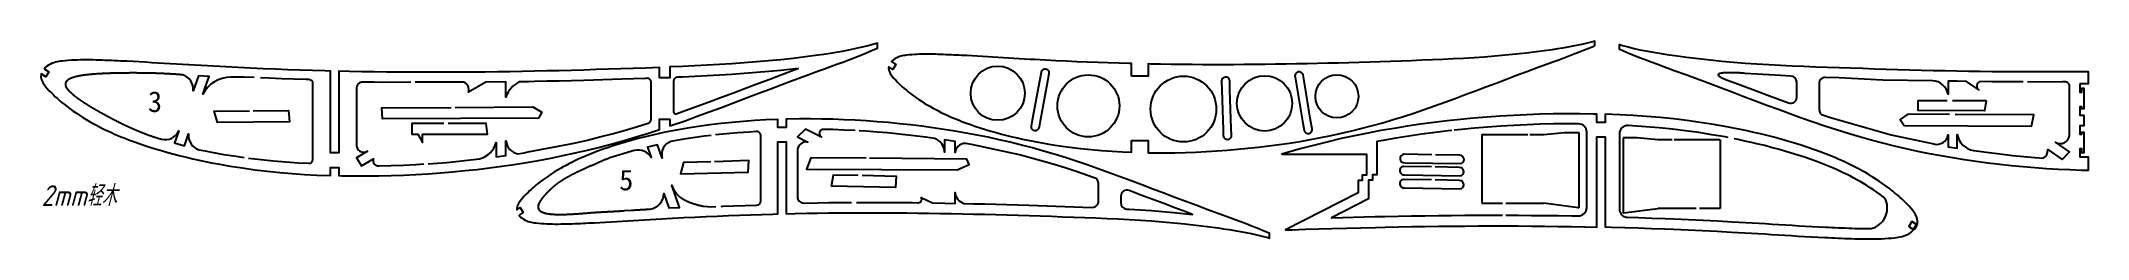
# Model space of a CAD drawing. Header units: millimetres. Extents: x 1828 to 2818, y 1050 to 1146.
import ezdxf

# ---------------------------------------------------------------- set-up
doc = ezdxf.new("R2010")
doc.units = ezdxf.units.MM
doc.layers.add('2mm轻木', color=3, linetype='Continuous')
doc.styles.add('工程文字', font='gbeitc.shx', dxfattribs={"bigfont": 'gbcbig.shx'})
doc.styles.add('样式_4', font='txt', dxfattribs={"height": 10})

msp = doc.modelspace()

# ---------------------------------------------------------------- texts
at = {"layer": '2mm轻木', "char_height": 10, "width": 33.7794, "attachment_point": 1, "style": '样式_4'}
for s, insert in [('\\pxt0,2,6;^I3', (1859.88, 1121.59)), ('\\pxt0,2,6;^I5', (2087.71, 1083.81))]:
    msp.add_mtext(s, dxfattribs=dict(at, insert=insert))
at = {"layer": '2mm轻木', "insert": (1828.39, 1076.27), "char_height": 10, "attachment_point": 1, "style": '工程文字'}
msp.add_mtext_dynamic_manual_height_columns('2mm轻木', width=123.2202, gutter_width=12.5, heights=[23.9], dxfattribs=at)

# ---------------------------------------------------------------- linework, layer by layer
at = {"layer": '2mm轻木'}
for p, q in [((2524.68, 1100.68), (2546.95, 1100.68)), ((2524.68, 1100.68), (2524.68, 1067.6)), ((2547.97, 1100.68), (2554.77, 1100.68)), ((2554.77, 1100.68), (2564.77, 1101.68)), ((2564.77, 1101.68), (2571.62, 1101.68)), ((2571.62, 1101.68), (2571.62, 1065.4)), ((2593.04, 1099.15), (2593.04, 1062.87)), ((2599.88, 1099.15), (2593.04, 1099.15)), ((2609.88, 1098.15), (2599.88, 1099.15)), ((2616.69, 1098.15), (2609.88, 1098.15)), ((2639.98, 1098.15), (2617.7, 1098.15)), ((2639.98, 1098.15), (2639.98, 1065.07)), ((2524.68, 1067.6), (2534.66, 1067.6)), ((2536.28, 1067.6), (2554.77, 1067.6)), ((2571.46, 1065.41), (2554.77, 1067.6)), ((2593.19, 1062.88), (2609.88, 1065.07)), ((2628.37, 1065.07), (2609.88, 1065.07)), ((2639.98, 1065.07), (2630, 1065.07))]:
    msp.add_line(p, q, dxfattribs=at)
at = {"layer": '2mm轻木', "lineweight": 25}
for points in [[(1829.66, 1132.43), (1831.94, 1131), (1830.44, 1128.61), (1828.25, 1129.98), (1828.23, 1129.91), (1828.13, 1128.56), (1828.44, 1127.19), (1829.06, 1125.83), (1829.94, 1124.47), (1830.99, 1123.16), (1832.14, 1121.89), (1833.33, 1120.69), (1834.21, 1119.83), (1835.07, 1119.01), (1835.92, 1118.23), (1836.76, 1117.47), (1837.6, 1116.74), (1838.44, 1116.03), (1839.3, 1115.34), (1840.74, 1114.22), (1842.22, 1113.11), (1843.73, 1112.03), (1845.28, 1110.97), (1846.86, 1109.94), (1848.45, 1108.93), (1850.06, 1107.95), (1851.56, 1107.07), (1853.07, 1106.22), (1854.59, 1105.39), (1856.11, 1104.59), (1857.65, 1103.81), (1859.19, 1103.05), (1860.75, 1102.32), (1862.24, 1101.64), (1863.75, 1100.97), (1865.26, 1100.33), (1866.78, 1099.7), (1868.31, 1099.09), (1869.84, 1098.49), (1871.38, 1097.91), (1874.37, 1096.82), (1877.36, 1095.79), (1880.37, 1094.8), (1883.4, 1093.86), (1886.44, 1092.95), (1889.49, 1092.09), (1892.55, 1091.27), (1895.54, 1090.5), (1898.54, 1089.76), (1901.55, 1089.06), (1904.56, 1088.39), (1907.58, 1087.75), (1910.61, 1087.14), (1913.64, 1086.56), (1919.59, 1085.52), (1925.56, 1084.59), (1931.55, 1083.76), (1937.55, 1083.04), (1943.56, 1082.43), (1949.59, 1081.9), (1955.62, 1081.47), (1961.59, 1081.13), (1968.16, 1080.89), (1968.16, 1084.89), (1972.16, 1084.89), (1972.16, 1080.89), (1973.52, 1080.85), (1979.49, 1080.75), (1985.47, 1080.74), (1991.44, 1080.8), (1997.41, 1080.94), (2003.37, 1081.15), (2009.33, 1081.44), (2015.28, 1081.79), (2021.23, 1082.23), (2027.17, 1082.73), (2033.11, 1083.3), (2039.04, 1083.94), (2045, 1084.66), (2050.95, 1085.44), (2056.89, 1086.31), (2062.81, 1087.25), (2068.73, 1088.27), (2074.62, 1089.37), (2080.51, 1090.56), (2086.47, 1091.85), (2092.42, 1093.24), (2098.34, 1094.71), (2104.24, 1096.26), (2110.11, 1097.9), (2115.97, 1099.63), (2121.79, 1101.43), (2127.16, 1103.18), (2127.16, 1108.18), (2132.16, 1108.18), (2132.16, 1104.86), (2139.51, 1107.42), (2145.38, 1109.53), (2151.23, 1111.68), (2157.08, 1113.85), (2162.92, 1116.04), (2168.78, 1118.25), (2174.65, 1120.46), (2180.51, 1122.67), (2186.38, 1124.87), (2192.25, 1127.06), (2198.12, 1129.24), (2204, 1131.41), (2206.95, 1132.49), (2209.89, 1133.57), (2212.84, 1134.65), (2215.77, 1135.74), (2218.71, 1136.85), (2221.63, 1137.97), (2224.55, 1139.12), (2227.5, 1140.32), (2230.44, 1141.54), (2232.59, 1142.47), (2232.59, 1144.87), (2230.33, 1144.2), (2227.37, 1143.42), (2224.39, 1142.68), (2221.46, 1142.02), (2218.52, 1141.42), (2215.56, 1140.86), (2212.6, 1140.35), (2209.63, 1139.87), (2206.65, 1139.42), (2203.67, 1139), (2197.75, 1138.22), (2191.82, 1137.51), (2185.89, 1136.86), (2179.94, 1136.28), (2174, 1135.75), (2168.05, 1135.29), (2162.09, 1134.87), (2156.14, 1134.51), (2150.19, 1134.19), (2144.24, 1133.9), (2138.29, 1133.65), (2132.16, 1133.41), (2132.16, 1128.07), (2127.16, 1128.07), (2127.16, 1133.07), (2120.42, 1132.84), (2114.46, 1132.63), (2108.5, 1132.44), (2102.54, 1132.24), (2096.59, 1132.06), (2090.63, 1131.88), (2084.67, 1131.72), (2078.71, 1131.56), (2072.75, 1131.42), (2066.79, 1131.29), (2060.83, 1131.18), (2054.87, 1131.07), (2048.91, 1130.99), (2042.95, 1130.91), (2036.98, 1130.85), (2031.02, 1130.8), (2025.05, 1130.77), (2019.09, 1130.76), (2013.12, 1130.76), (2007.16, 1130.78), (2001.19, 1130.81), (1995.22, 1130.87), (1989.25, 1130.94), (1983.28, 1131.04), (1977.31, 1131.15), (1972.16, 1131.27), (1972.16, 1091.89), (1968.16, 1091.89), (1968.16, 1131.36), (1965.37, 1131.44), (1959.39, 1131.61), (1953.42, 1131.8), (1947.44, 1132.01), (1941.46, 1132.24), (1935.49, 1132.49), (1929.51, 1132.75), (1923.53, 1133.04), (1917.56, 1133.34), (1911.58, 1133.66), (1908.59, 1133.82), (1905.6, 1133.99), (1902.61, 1134.16), (1899.62, 1134.34), (1896.63, 1134.51), (1893.64, 1134.69), (1890.65, 1134.88), (1887.66, 1135.06), (1884.67, 1135.24), (1881.68, 1135.42), (1878.69, 1135.6), (1875.7, 1135.77), (1872.71, 1135.93), (1869.72, 1136.08), (1868.22, 1136.15), (1866.73, 1136.22), (1865.23, 1136.29), (1863.74, 1136.35), (1862.25, 1136.41), (1860.75, 1136.47), (1859.26, 1136.53), (1857.77, 1136.59), (1856.27, 1136.64), (1854.78, 1136.68), (1853.29, 1136.72), (1851.8, 1136.74), (1850.3, 1136.76), (1848.81, 1136.75), (1847.31, 1136.73), (1845.82, 1136.7), (1844.33, 1136.64), (1842.84, 1136.56), (1841.35, 1136.45), (1839.87, 1136.33), (1838.39, 1136.17), (1837.57, 1136.07), (1836.74, 1135.95), (1835.92, 1135.81), (1835.11, 1135.62), (1834.3, 1135.39), (1833.5, 1135.1), (1832.71, 1134.74), (1831.84, 1134.25), (1831, 1133.67), (1830.23, 1133.02)], [(2355.39, 1128.98), (2355.39, 1135.01), (2354.4, 1135.01), (2354.26, 1135.01), (2349.2, 1135.15), (2344.14, 1135.32), (2339.07, 1135.5), (2334.01, 1135.69), (2328.94, 1135.9), (2323.88, 1136.13), (2318.81, 1136.37), (2313.75, 1136.62), (2308.68, 1136.89), (2306.15, 1137.03), (2303.61, 1137.17), (2301.08, 1137.32), (2298.54, 1137.47), (2296.01, 1137.62), (2293.48, 1137.77), (2290.94, 1137.92), (2288.41, 1138.08), (2285.87, 1138.23), (2283.34, 1138.39), (2280.81, 1138.54), (2278.27, 1138.68), (2275.74, 1138.82), (2273.2, 1138.95), (2271.93, 1139.01), (2270.67, 1139.07), (2269.4, 1139.12), (2268.14, 1139.18), (2266.87, 1139.23), (2265.6, 1139.28), (2264.34, 1139.33), (2263.07, 1139.37), (2261.81, 1139.42), (2260.54, 1139.45), (2259.28, 1139.49), (2258.01, 1139.51), (2256.75, 1139.52), (2255.48, 1139.52), (2254.22, 1139.5), (2252.95, 1139.47), (2251.69, 1139.42), (2250.42, 1139.35), (2249.16, 1139.26), (2247.91, 1139.15), (2246.65, 1139.02), (2245.95, 1138.94), (2245.26, 1138.84), (2244.56, 1138.72), (2243.87, 1138.56), (2243.19, 1138.36), (2242.51, 1138.12), (2241.84, 1137.81), (2241.1, 1137.39), (2240.39, 1136.9), (2239.73, 1136.35), (2239.31, 1135.91), (2241.49, 1134.54), (2239.99, 1132.15), (2238.02, 1133.39), (2237.96, 1132.57), (2238.22, 1131.41), (2238.75, 1130.26), (2239.49, 1129.11), (2240.38, 1127.99), (2241.36, 1126.92), (2242.36, 1125.9), (2243.11, 1125.17), (2243.84, 1124.48), (2244.56, 1123.81), (2245.27, 1123.18), (2245.98, 1122.56), (2246.7, 1121.96), (2247.43, 1121.37), (2248.64, 1120.42), (2249.9, 1119.48), (2251.18, 1118.57), (2252.49, 1117.67), (2253.83, 1116.79), (2255.18, 1115.94), (2256.55, 1115.11), (2257.82, 1114.36), (2259.1, 1113.64), (2260.38, 1112.94), (2261.67, 1112.26), (2262.97, 1111.6), (2264.28, 1110.96), (2265.6, 1110.33), (2266.87, 1109.76), (2268.14, 1109.19), (2269.43, 1108.65), (2270.71, 1108.11), (2272.01, 1107.59), (2273.31, 1107.09), (2274.61, 1106.59), (2277.14, 1105.67), (2279.68, 1104.8), (2282.23, 1103.96), (2284.8, 1103.16), (2287.37, 1102.4), (2289.96, 1101.67), (2292.55, 1100.97), (2295.09, 1100.32), (2297.63, 1099.69), (2300.18, 1099.1), (2302.73, 1098.53), (2305.29, 1097.99), (2307.85, 1097.47), (2310.42, 1096.98), (2315.47, 1096.09), (2320.53, 1095.31), (2325.6, 1094.61), (2330.69, 1094), (2335.79, 1093.47), (2340.89, 1093.03), (2346, 1092.66), (2351.06, 1092.38), (2355.4, 1092.16), (2355.4, 1097.84), (2363.4, 1097.84), (2363.4, 1091.97), (2366.24, 1091.93), (2371.3, 1091.92), (2376.36, 1091.97), (2381.42, 1092.09), (2386.47, 1092.27), (2391.52, 1092.51), (2396.56, 1092.81), (2401.6, 1093.18), (2406.64, 1093.6), (2411.67, 1094.09), (2416.7, 1094.63), (2421.75, 1095.24), (2426.79, 1095.9), (2431.83, 1096.64), (2436.85, 1097.43), (2441.86, 1098.3), (2446.86, 1099.23), (2451.84, 1100.24), (2456.9, 1101.33), (2461.94, 1102.51), (2466.95, 1103.75), (2471.95, 1105.07), (2476.93, 1106.46), (2481.89, 1107.92), (2486.83, 1109.45), (2491.86, 1111.09), (2496.86, 1112.78), (2501.85, 1114.53), (2506.82, 1116.31), (2511.78, 1118.13), (2516.73, 1119.98), (2521.68, 1121.84), (2526.66, 1123.71), (2531.63, 1125.58), (2536.6, 1127.45), (2541.57, 1129.32), (2546.54, 1131.17), (2551.52, 1133.02), (2556.51, 1134.86), (2559, 1135.77), (2561.5, 1136.69), (2563.99, 1137.6), (2566.48, 1138.53), (2568.97, 1139.47), (2571.44, 1140.42), (2573.92, 1141.4), (2576.42, 1142.41), (2578.91, 1143.45), (2579.39, 1143.66), (2579.39, 1145.87), (2578.81, 1145.7), (2576.3, 1145.03), (2573.78, 1144.41), (2571.3, 1143.85), (2568.81, 1143.34), (2566.3, 1142.87), (2563.79, 1142.43), (2561.27, 1142.03), (2558.75, 1141.65), (2556.22, 1141.29), (2551.2, 1140.63), (2546.18, 1140.03), (2541.15, 1139.48), (2536.12, 1138.98), (2531.08, 1138.54), (2526.03, 1138.14), (2520.99, 1137.79), (2515.94, 1137.49), (2510.9, 1137.21), (2505.86, 1136.97), (2500.81, 1136.75), (2495.76, 1136.56), (2490.72, 1136.37), (2485.67, 1136.2), (2480.62, 1136.02), (2475.57, 1135.86), (2470.52, 1135.69), (2465.47, 1135.54), (2460.42, 1135.39), (2455.37, 1135.25), (2450.32, 1135.12), (2445.27, 1135), (2440.22, 1134.89), (2435.17, 1134.79), (2430.12, 1134.7), (2425.06, 1134.63), (2420.01, 1134.56), (2414.96, 1134.51), (2409.9, 1134.47), (2404.84, 1134.45), (2399.79, 1134.44), (2394.73, 1134.44), (2389.68, 1134.45), (2384.62, 1134.48), (2379.57, 1134.53), (2374.5, 1134.59), (2369.44, 1134.67), (2364.38, 1134.77), (2363.39, 1134.78), (2363.39, 1128.98)], [(2813.82, 1125.16), (2813.82, 1121.16), (2814.82, 1121.16), (2814.82, 1123.16), (2815.82, 1123.16), (2815.82, 1113.16), (2814.82, 1113.16), (2814.82, 1114.16), (2813.82, 1114.16), (2813.82, 1110.16), (2815.82, 1110.16), (2815.82, 1104.91), (2813.82, 1104.91), (2813.82, 1100.91), (2814.82, 1100.91), (2814.82, 1101.91), (2815.82, 1101.91), (2815.82, 1091.91), (2814.82, 1091.91), (2814.82, 1093.91), (2813.82, 1093.91), (2813.82, 1089.91), (2817.82, 1089.91), (2817.82, 1083.35), (2814.85, 1083.42), (2809.16, 1083.63), (2803.48, 1083.9), (2797.8, 1084.24), (2792.13, 1084.65), (2786.46, 1085.13), (2780.8, 1085.67), (2775.14, 1086.29), (2769.45, 1086.97), (2763.78, 1087.72), (2758.12, 1088.54), (2752.46, 1089.44), (2746.82, 1090.41), (2741.2, 1091.46), (2735.59, 1092.6), (2729.9, 1093.83), (2724.23, 1095.15), (2718.58, 1096.56), (2712.95, 1098.04), (2707.35, 1099.6), (2701.77, 1101.25), (2696.21, 1102.97), (2690.55, 1104.81), (2684.92, 1106.72), (2679.31, 1108.68), (2673.71, 1110.69), (2668.13, 1112.74), (2662.55, 1114.82), (2656.98, 1116.91), (2651.39, 1119.01), (2645.79, 1121.12), (2640.2, 1123.23), (2634.61, 1125.33), (2629.01, 1127.42), (2623.4, 1129.5), (2617.79, 1131.56), (2612.18, 1133.62), (2609.37, 1134.65), (2606.57, 1135.69), (2603.77, 1136.75), (2600.98, 1137.82), (2598.2, 1138.92), (2595.38, 1140.06), (2592.58, 1141.23), (2591.24, 1141.81), (2591.24, 1144.2), (2592.69, 1143.76), (2595.51, 1143.02), (2598.35, 1142.32), (2601.14, 1141.69), (2603.95, 1141.11), (2606.77, 1140.58), (2609.59, 1140.09), (2612.43, 1139.63), (2615.27, 1139.21), (2618.11, 1138.8), (2623.76, 1138.06), (2629.42, 1137.38), (2635.08, 1136.76), (2640.74, 1136.21), (2646.41, 1135.71), (2652.09, 1135.26), (2657.77, 1134.87), (2663.44, 1134.52), (2669.12, 1134.21), (2674.8, 1133.94), (2680.48, 1133.7), (2686.16, 1133.47), (2691.84, 1133.27), (2697.52, 1133.07), (2703.21, 1132.88), (2708.89, 1132.69), (2714.57, 1132.5), (2720.25, 1132.33), (2725.93, 1132.16), (2731.61, 1132), (2737.3, 1131.86), (2742.99, 1131.72), (2748.67, 1131.6), (2754.36, 1131.49), (2760.04, 1131.39), (2765.73, 1131.3), (2771.41, 1131.23), (2777.1, 1131.17), (2782.79, 1131.13), (2788.48, 1131.1), (2794.17, 1131.09), (2799.86, 1131.09), (2805.55, 1131.11), (2811.24, 1131.14), (2817.82, 1131.18), (2817.82, 1125.16)], [(2431.29, 1092.22), (2428.13, 1091.29), (2469.03, 1091.29), (2469.03, 1081.16), (2466.94, 1081.16), (2466.94, 1078.61), (2464.94, 1078.61), (2464.94, 1072.59), (2429.82, 1054.7), (2433.03, 1054.81), (2439.45, 1055.01), (2445.88, 1055.21), (2452.17, 1055.4), (2473.27, 1055.94), (2478.02, 1056.04), (2484.45, 1056.17), (2490.88, 1056.28), (2497.3, 1056.37), (2503.74, 1056.45), (2510.17, 1056.52), (2516.6, 1056.57), (2523.04, 1056.6), (2529.47, 1056.62), (2535.91, 1056.62), (2542.34, 1056.6), (2548.77, 1056.56), (2555.21, 1056.5), (2561.66, 1056.42), (2568.1, 1056.32), (2574.54, 1056.19), (2580.31, 1056.06), (2580.31, 1099.59), (2584.31, 1099.59), (2584.31, 1056.14), (2587.42, 1056.06), (2593.86, 1055.88), (2600.3, 1055.67), (2606.75, 1055.44), (2613.2, 1055.19), (2617.43, 1055.02), (2638.52, 1054.03), (2645.43, 1053.67), (2648.66, 1053.49), (2651.88, 1053.31), (2655.11, 1053.12), (2658.33, 1052.93), (2661.56, 1052.74), (2664.78, 1052.55), (2668.01, 1052.35), (2671.23, 1052.15), (2674.46, 1051.96), (2677.68, 1051.76), (2680.91, 1051.57), (2684.13, 1051.39), (2687.36, 1051.21), (2690.59, 1051.05), (2692.2, 1050.97), (2693.81, 1050.9), (2695.42, 1050.83), (2697.03, 1050.76), (2698.64, 1050.69), (2700.26, 1050.63), (2701.87, 1050.57), (2703.48, 1050.51), (2705.09, 1050.45), (2706.7, 1050.4), (2708.3, 1050.36), (2709.91, 1050.34), (2711.53, 1050.32), (2713.14, 1050.33), (2714.75, 1050.35), (2716.36, 1050.39), (2717.97, 1050.45), (2719.58, 1050.54), (2721.18, 1050.65), (2722.78, 1050.79), (2724.37, 1050.95), (2725.26, 1051.06), (2726.15, 1051.19), (2727.04, 1051.34), (2727.91, 1051.54), (2728.78, 1051.79), (2729.65, 1052.11), (2730.5, 1052.49), (2731.44, 1053.03), (2732.34, 1053.65), (2733.18, 1054.35), (2733.93, 1055.12), (2734.55, 1055.95), (2735.03, 1056.81), (2735.34, 1057.71), (2735.44, 1059.16), (2735.11, 1060.64), (2734.43, 1062.11), (2733.49, 1063.57), (2732.36, 1064.99), (2731.11, 1066.36), (2729.84, 1067.65), (2728.89, 1068.58), (2727.96, 1069.47), (2727.04, 1070.31), (2726.14, 1071.12), (2725.23, 1071.91), (2724.32, 1072.67), (2723.39, 1073.43), (2721.84, 1074.64), (2720.25, 1075.82), (2718.61, 1076.99), (2716.94, 1078.13), (2715.24, 1079.25), (2713.52, 1080.34), (2711.78, 1081.39), (2710.16, 1082.34), (2708.54, 1083.26), (2706.9, 1084.15), (2705.26, 1085.02), (2703.6, 1085.86), (2701.94, 1086.67), (2699.45, 1087.84), (2697.84, 1088.57), (2697.02, 1088.92), (2695.39, 1089.61), (2693.75, 1090.29), (2692.1, 1090.95), (2690.45, 1091.6), (2688.79, 1092.23), (2685.57, 1093.4), (2682.34, 1094.51), (2679.09, 1095.58), (2675.83, 1096.6), (2672.55, 1097.57), (2669.26, 1098.5), (2665.95, 1099.39), (2662.73, 1100.22), (2659.49, 1101.01), (2656.25, 1101.77), (2653, 1102.49), (2649.75, 1103.18), (2646.48, 1103.84), (2643.21, 1104.46), (2636.79, 1105.59), (2630.35, 1106.59), (2623.89, 1107.48), (2617.42, 1108.26), (2610.93, 1108.93), (2604.43, 1109.49), (2597.93, 1109.96), (2591.49, 1110.32), (2584.31, 1110.59), (2584.31, 1106.59), (2580.31, 1106.59), (2580.31, 1110.59), (2578.62, 1110.61), (2572.18, 1110.72), (2565.74, 1110.73), (2559.29, 1110.67), (2552.85, 1110.52), (2546.42, 1110.29), (2540, 1109.98), (2533.58, 1109.59), (2527.16, 1109.13), (2520.75, 1108.59), (2514.35, 1107.97), (2507.95, 1107.28), (2501.52, 1106.51), (2495.1, 1105.66), (2488.7, 1104.73), (2482.31, 1103.71), (2475.93, 1102.61), (2469.57, 1101.42), (2463.22, 1100.14), (2456.79, 1098.75), (2450.38, 1097.25), (2443.99, 1095.67), (2437.63, 1093.99)], [(2059.26, 1061.76), (2059.4, 1061.57), (2060.02, 1060.93), (2060.72, 1060.34), (2061.48, 1059.82), (2062.27, 1059.37), (2062.98, 1059.05), (2063.7, 1058.78), (2064.43, 1058.57), (2065.17, 1058.41), (2065.91, 1058.28), (2066.65, 1058.17), (2067.4, 1058.08), (2068.73, 1057.94), (2070.07, 1057.82), (2071.41, 1057.73), (2072.76, 1057.66), (2074.1, 1057.61), (2075.45, 1057.57), (2076.8, 1057.55), (2078.15, 1057.55), (2079.5, 1057.56), (2080.85, 1057.59), (2082.2, 1057.62), (2083.54, 1057.66), (2084.89, 1057.71), (2086.24, 1057.76), (2087.59, 1057.81), (2088.93, 1057.86), (2090.28, 1057.92), (2091.63, 1057.98), (2092.98, 1058.04), (2094.33, 1058.1), (2095.68, 1058.16), (2098.38, 1058.3), (2101.08, 1058.45), (2103.78, 1058.6), (2106.48, 1058.76), (2109.18, 1058.92), (2114.58, 1059.25), (2117.28, 1059.41), (2119.98, 1059.58), (2122.68, 1059.74), (2125.38, 1059.9), (2128.08, 1060.05), (2130.78, 1060.2), (2133.48, 1060.35), (2138.88, 1060.64), (2144.28, 1060.91), (2149.67, 1061.17), (2155.07, 1061.41), (2160.46, 1061.63), (2165.86, 1061.84), (2171.26, 1062.03), (2176.66, 1062.2), (2182.05, 1062.36), (2184.42, 1062.41), (2184.42, 1097.16), (2188.42, 1097.16), (2188.42, 1062.54), (2192.83, 1062.61), (2198.22, 1062.72), (2203.61, 1062.8), (2209.01, 1062.87), (2214.39, 1062.92), (2219.78, 1062.95), (2225.17, 1062.97), (2230.55, 1062.97), (2235.94, 1062.95), (2241.33, 1062.93), (2246.71, 1062.89), (2252.1, 1062.83), (2257.48, 1062.76), (2262.86, 1062.68), (2268.25, 1062.59), (2273.63, 1062.49), (2279.01, 1062.37), (2284.39, 1062.24), (2289.78, 1062.1), (2295.15, 1061.95), (2300.53, 1061.79), (2305.91, 1061.63), (2311.29, 1061.45), (2316.67, 1061.27), (2322.05, 1061.09), (2327.43, 1060.9), (2332.81, 1060.71), (2338.19, 1060.5), (2343.56, 1060.27), (2348.94, 1060.01), (2354.31, 1059.72), (2359.68, 1059.39), (2365.06, 1059.02), (2370.43, 1058.59), (2375.8, 1058.12), (2381.16, 1057.6), (2386.52, 1057.01), (2391.88, 1056.37), (2397.23, 1055.66), (2399.92, 1055.28), (2402.61, 1054.88), (2405.29, 1054.45), (2407.96, 1053.98), (2410.63, 1053.48), (2413.29, 1052.93), (2415.93, 1052.34), (2418.62, 1051.68), (2421.29, 1050.97), (2422.05, 1050.74), (2422.05, 1053.08), (2421.4, 1053.37), (2418.74, 1054.47), (2416.07, 1055.55), (2413.44, 1056.59), (2410.8, 1057.61), (2408.15, 1058.61), (2405.5, 1059.59), (2402.84, 1060.57), (2397.53, 1062.52), (2392.21, 1064.47), (2386.91, 1066.44), (2381.61, 1068.42), (2376.31, 1070.41), (2371.02, 1072.4), (2365.72, 1074.4), (2360.42, 1076.39), (2355.15, 1078.37), (2349.87, 1080.34), (2344.59, 1082.28), (2339.29, 1084.18), (2333.98, 1086.04), (2328.65, 1087.85), (2323.29, 1089.59), (2318.03, 1091.22), (2312.75, 1092.77), (2307.44, 1094.25), (2302.11, 1095.66), (2296.77, 1096.99), (2291.4, 1098.24), (2286.02, 1099.4), (2280.7, 1100.48), (2275.38, 1101.47), (2270.04, 1102.39), (2264.69, 1103.24), (2259.32, 1104.02), (2253.95, 1104.73), (2248.57, 1105.38), (2243.21, 1105.96), (2237.85, 1106.48), (2232.49, 1106.93), (2227.12, 1107.32), (2221.74, 1107.64), (2216.36, 1107.9), (2210.98, 1108.09), (2205.59, 1108.21), (2200.2, 1108.27), (2194.8, 1108.26), (2188.42, 1108.16), (2188.42, 1104.16), (2184.42, 1104.16), (2184.42, 1108.03), (2178.63, 1107.78), (2173.25, 1107.47), (2167.8, 1107.08), (2162.36, 1106.61), (2156.93, 1106.05), (2151.51, 1105.4), (2146.11, 1104.66), (2140.72, 1103.82), (2135.34, 1102.88), (2132.6, 1102.35), (2129.87, 1101.8), (2127.14, 1101.23), (2124.42, 1100.62), (2121.71, 1099.98), (2119, 1099.32), (2116.3, 1098.63), (2113.54, 1097.88), (2110.78, 1097.1), (2108.04, 1096.29), (2105.3, 1095.44), (2102.58, 1094.55), (2099.88, 1093.61), (2097.19, 1092.63), (2095.8, 1092.11), (2094.41, 1091.57), (2093.03, 1091.01), (2091.66, 1090.45), (2090.29, 1089.86), (2088.93, 1089.26), (2087.58, 1088.65), (2086.18, 1087.98), (2084.78, 1087.3), (2083.4, 1086.6), (2082.02, 1085.87), (2080.65, 1085.12), (2079.29, 1084.35), (2077.94, 1083.56), (2076.48, 1082.68), (2075.04, 1081.77), (2073.62, 1080.83), (2072.22, 1079.88), (2070.85, 1078.9), (2069.51, 1077.91), (2068.22, 1076.89), (2067.44, 1076.26), (2066.68, 1075.62), (2065.92, 1074.96), (2065.16, 1074.28), (2064.39, 1073.58), (2063.62, 1072.84), (2062.82, 1072.06), (2061.76, 1070.98), (2060.71, 1069.83), (2059.76, 1068.64), (2058.97, 1067.42), (2058.41, 1066.19), (2058.13, 1064.95), (2058.17, 1064.41), (2059.83, 1065.45), (2061.33, 1063.06)], [(2732.68, 1058.78), (2731.2, 1056.41), (2733.47, 1054.98), (2734.96, 1057.35)]]:
    msp.add_lwpolyline(points, close=True, dxfattribs=at)
for points in [[(1931.17, 1128.2), (1926.51, 1128.4), (1919.91, 1128.4, 0.2782), (1906.37, 1120.24), (1909.42, 1128.81), (1904.23, 1129.09), (1901.66, 1121.86, 0.36329), (1896.65, 1129.52), (1896.43, 1129.54), (1896.21, 1129.56), (1895.99, 1129.58), (1895.77, 1129.6), (1895.55, 1129.61), (1895.33, 1129.63), (1895.11, 1129.65), (1894.89, 1129.67), (1894.67, 1129.68), (1894.45, 1129.7), (1894.23, 1129.72), (1894.01, 1129.73), (1893.79, 1129.75), (1893.57, 1129.76), (1893.35, 1129.78), (1893.13, 1129.8), (1892.91, 1129.81), (1892.69, 1129.83), (1892.47, 1129.84), (1892.25, 1129.85), (1892.03, 1129.87), (1891.81, 1129.88), (1891.59, 1129.9), (1891.37, 1129.91), (1891.15, 1129.92), (1890.93, 1129.94), (1890.71, 1129.95), (1890.49, 1129.96), (1890.27, 1129.98), (1890.05, 1129.99), (1889.83, 1130), (1889.61, 1130.01), (1889.39, 1130.03), (1889.17, 1130.04), (1888.95, 1130.05), (1888.73, 1130.06), (1888.51, 1130.07), (1888.29, 1130.08), (1888.07, 1130.09), (1887.85, 1130.1), (1887.41, 1130.12), (1886.97, 1130.14), (1886.53, 1130.16), (1886.08, 1130.18), (1885.64, 1130.2), (1885.2, 1130.22), (1884.76, 1130.23), (1884.32, 1130.25), (1883.88, 1130.26), (1883.44, 1130.28), (1883, 1130.29), (1882.56, 1130.3), (1882.12, 1130.32), (1881.68, 1130.33), (1881.24, 1130.34), (1880.8, 1130.35), (1880.35, 1130.36), (1879.91, 1130.37), (1879.47, 1130.38), (1879.03, 1130.39), (1878.59, 1130.39), (1878.15, 1130.4), (1877.71, 1130.41), (1877.27, 1130.41), (1876.83, 1130.42), (1876.39, 1130.42), (1875.95, 1130.43), (1875.5, 1130.43), (1875.06, 1130.43), (1874.62, 1130.43), (1874.18, 1130.44), (1873.74, 1130.44), (1873.3, 1130.44), (1872.86, 1130.44), (1872.42, 1130.44), (1871.98, 1130.44), (1871.54, 1130.44), (1871.09, 1130.44), (1870.65, 1130.43), (1870.21, 1130.43), (1869.77, 1130.43), (1869.33, 1130.42), (1868.89, 1130.42), (1868.45, 1130.41), (1868.01, 1130.41), (1867.57, 1130.4), (1867.13, 1130.4), (1866.68, 1130.39), (1866.24, 1130.38), (1865.8, 1130.37), (1865.36, 1130.37), (1864.92, 1130.36), (1864.48, 1130.35), (1864.04, 1130.34), (1863.6, 1130.32), (1863.16, 1130.31), (1862.72, 1130.3), (1862.28, 1130.29), (1861.83, 1130.28), (1861.39, 1130.26), (1860.95, 1130.25), (1860.73, 1130.24), (1860.51, 1130.23), (1860.29, 1130.22), (1860.07, 1130.21), (1859.85, 1130.21), (1859.63, 1130.2), (1859.41, 1130.19), (1859.19, 1130.18), (1858.97, 1130.17), (1858.75, 1130.16), (1858.53, 1130.15), (1858.31, 1130.14), (1858.09, 1130.13), (1857.87, 1130.12), (1857.65, 1130.11), (1857.43, 1130.1), (1857.21, 1130.09), (1856.99, 1130.08), (1856.77, 1130.06), (1856.55, 1130.05), (1856.33, 1130.04), (1856.11, 1130.03), (1855.89, 1130.01), (1855.67, 1130), (1855.45, 1129.99), (1855.23, 1129.97), (1855.01, 1129.96), (1854.79, 1129.94), (1854.57, 1129.93), (1854.35, 1129.91), (1854.13, 1129.9), (1853.91, 1129.88), (1853.69, 1129.86), (1853.47, 1129.85), (1853.25, 1129.83), (1853.03, 1129.81), (1852.81, 1129.79), (1852.59, 1129.77), (1852.37, 1129.75), (1852.15, 1129.73), (1851.93, 1129.71), (1851.71, 1129.69), (1851.49, 1129.67), (1851.27, 1129.65), (1851.05, 1129.62), (1850.83, 1129.6), (1850.61, 1129.58), (1850.39, 1129.55), (1850.18, 1129.52), (1849.96, 1129.5), (1849.85, 1129.48), (1849.74, 1129.47), (1849.63, 1129.46), (1849.52, 1129.44), (1849.41, 1129.43), (1849.3, 1129.41), (1849.19, 1129.4), (1849.08, 1129.38), (1848.97, 1129.37), (1848.86, 1129.35), (1848.75, 1129.34), (1848.64, 1129.32), (1848.53, 1129.31), (1848.42, 1129.29), (1848.31, 1129.27), (1848.2, 1129.26), (1848.09, 1129.24), (1847.99, 1129.22), (1847.88, 1129.2), (1847.77, 1129.19), (1847.66, 1129.17), (1847.55, 1129.15), (1847.44, 1129.13), (1847.33, 1129.11), (1847.22, 1129.09), (1847.11, 1129.07), (1847.01, 1129.05), (1846.9, 1129.03), (1846.79, 1129.01), (1846.68, 1128.99), (1846.57, 1128.97), (1846.46, 1128.95), (1846.36, 1128.93), (1846.25, 1128.91), (1846.14, 1128.88), (1846.03, 1128.86), (1845.92, 1128.84), (1845.82, 1128.81), (1845.71, 1128.79), (1845.6, 1128.77), (1845.49, 1128.74), (1845.39, 1128.72), (1845.28, 1128.69), (1845.17, 1128.67), (1845.07, 1128.64), (1844.96, 1128.61), (1844.85, 1128.59), (1844.75, 1128.56), (1844.64, 1128.53), (1844.54, 1128.5), (1844.43, 1128.48), (1844.32, 1128.45), (1844.22, 1128.42), (1844.11, 1128.39), (1844.01, 1128.36), (1843.9, 1128.33), (1843.8, 1128.29), (1843.74, 1128.28), (1843.69, 1128.26), (1843.64, 1128.24), (1843.59, 1128.23), (1843.54, 1128.21), (1843.48, 1128.19), (1843.43, 1128.18), (1843.38, 1128.16), (1843.33, 1128.14), (1843.28, 1128.12), (1843.22, 1128.1), (1843.17, 1128.09), (1843.12, 1128.07), (1843.07, 1128.05), (1843.02, 1128.03), (1842.97, 1128.01), (1842.91, 1127.99), (1842.86, 1127.97), (1842.81, 1127.95), (1842.76, 1127.93), (1842.71, 1127.91), (1842.66, 1127.88), (1842.61, 1127.86), (1842.56, 1127.84), (1842.51, 1127.82), (1842.46, 1127.8), (1842.41, 1127.77), (1842.35, 1127.75), (1842.3, 1127.73), (1842.25, 1127.7), (1842.2, 1127.68), (1842.15, 1127.65), (1842.1, 1127.63), (1842.05, 1127.6), (1842, 1127.58), (1841.95, 1127.55), (1841.91, 1127.53), (1841.86, 1127.5), (1841.81, 1127.47), (1841.76, 1127.45), (1841.71, 1127.42), (1841.66, 1127.39), (1841.61, 1127.36), (1841.56, 1127.33), (1841.51, 1127.3), (1841.46, 1127.27), (1841.41, 1127.24), (1841.37, 1127.21), (1841.32, 1127.18), (1841.27, 1127.15), (1841.22, 1127.12), (1841.18, 1127.08), (1841.13, 1127.05), (1841.08, 1127.02), (1841.04, 1126.98), (1840.99, 1126.95), (1840.97, 1126.93), (1840.95, 1126.91), (1840.92, 1126.89), (1840.9, 1126.88), (1840.88, 1126.86), (1840.86, 1126.84), (1840.84, 1126.82), (1840.81, 1126.8), (1840.79, 1126.79), (1840.77, 1126.77), (1840.75, 1126.75), (1840.73, 1126.73), (1840.71, 1126.71), (1840.69, 1126.69), (1840.67, 1126.67), (1840.65, 1126.65), (1840.63, 1126.63), (1840.61, 1126.61), (1840.59, 1126.59), (1840.57, 1126.57), (1840.55, 1126.55), (1840.53, 1126.53), (1840.52, 1126.51), (1840.5, 1126.49), (1840.48, 1126.47), (1840.46, 1126.45), (1840.44, 1126.43), (1840.43, 1126.4), (1840.41, 1126.38), (1840.39, 1126.36), (1840.38, 1126.34), (1840.36, 1126.32), (1840.35, 1126.3), (1840.33, 1126.27), (1840.31, 1126.25), (1840.3, 1126.23), (1840.29, 1126.2), (1840.27, 1126.18), (1840.26, 1126.16), (1840.24, 1126.13), (1840.23, 1126.11), (1840.22, 1126.09), (1840.2, 1126.06), (1840.19, 1126.04), (1840.18, 1126.02), (1840.17, 1125.99), (1840.16, 1125.97), (1840.15, 1125.94), (1840.14, 1125.92), (1840.13, 1125.89), (1840.12, 1125.87), (1840.11, 1125.84), (1840.1, 1125.81), (1840.09, 1125.79), (1840.08, 1125.76), (1840.07, 1125.74), (1840.06, 1125.71), (1840.06, 1125.68), (1840.05, 1125.66), (1840.04, 1125.63), (1840.04, 1125.6), (1840.03, 1125.58), (1840.02, 1125.55), (1840.02, 1125.52), (1840.01, 1125.49), (1840.01, 1125.47), (1840, 1125.44), (1840, 1125.41), (1840, 1125.38), (1839.99, 1125.36), (1839.99, 1125.33), (1839.99, 1125.3), (1839.98, 1125.27), (1839.98, 1125.25), (1839.98, 1125.22), (1839.98, 1125.19), (1839.98, 1125.16), (1839.98, 1125.13), (1839.98, 1125.1), (1839.98, 1125.08), (1839.97, 1125.05), (1839.98, 1125.02), (1839.98, 1124.99), (1839.98, 1124.96), (1839.98, 1124.93), (1839.98, 1124.9), (1839.98, 1124.88), (1839.98, 1124.85), (1839.98, 1124.82), (1839.99, 1124.79), (1839.99, 1124.76), (1839.99, 1124.73), (1840, 1124.71), (1840, 1124.68), (1840, 1124.65), (1840.01, 1124.62), (1840.01, 1124.59), (1840.02, 1124.56), (1840.02, 1124.53), (1840.03, 1124.51), (1840.03, 1124.48), (1840.04, 1124.45), (1840.04, 1124.42), (1840.05, 1124.39), (1840.05, 1124.37), (1840.06, 1124.34), (1840.07, 1124.31), (1840.07, 1124.28), (1840.08, 1124.26), (1840.09, 1124.23), (1840.1, 1124.2), (1840.1, 1124.17), (1840.11, 1124.15), (1840.12, 1124.12), (1840.13, 1124.09), (1840.14, 1124.07), (1840.15, 1124.04), (1840.16, 1124.01), (1840.17, 1123.99), (1840.18, 1123.96), (1840.19, 1123.93), (1840.2, 1123.91), (1840.21, 1123.88), (1840.22, 1123.86), (1840.23, 1123.83), (1840.24, 1123.8), (1840.25, 1123.78), (1840.26, 1123.75), (1840.27, 1123.73), (1840.28, 1123.7), (1840.3, 1123.68), (1840.31, 1123.65), (1840.32, 1123.63), (1840.33, 1123.6), (1840.35, 1123.58), (1840.36, 1123.55), (1840.37, 1123.53), (1840.39, 1123.51), (1840.4, 1123.48), (1840.41, 1123.46), (1840.44, 1123.41), (1840.47, 1123.36), (1840.5, 1123.31), (1840.53, 1123.27), (1840.56, 1123.22), (1840.59, 1123.17), (1840.62, 1123.13), (1840.65, 1123.08), (1840.68, 1123.04), (1840.71, 1122.99), (1840.74, 1122.95), (1840.78, 1122.9), (1840.81, 1122.86), (1840.85, 1122.82), (1840.88, 1122.77), (1840.91, 1122.73), (1840.95, 1122.69), (1840.98, 1122.64), (1841.02, 1122.6), (1841.06, 1122.56), (1841.09, 1122.51), (1841.13, 1122.47), (1841.16, 1122.43), (1841.2, 1122.39), (1841.24, 1122.35), (1841.28, 1122.31), (1841.35, 1122.22), (1841.42, 1122.14), (1841.5, 1122.06), (1841.57, 1121.98), (1841.65, 1121.9), (1841.73, 1121.82), (1841.8, 1121.74), (1841.88, 1121.66), (1841.96, 1121.58), (1842.04, 1121.5), (1842.11, 1121.42), (1842.19, 1121.35), (1842.27, 1121.27), (1842.35, 1121.19), (1842.43, 1121.12), (1842.51, 1121.04), (1842.59, 1120.97), (1842.67, 1120.89), (1842.75, 1120.82), (1842.84, 1120.74), (1842.92, 1120.67), (1843, 1120.59), (1843.08, 1120.52), (1843.16, 1120.45), (1843.25, 1120.38), (1843.33, 1120.3), (1843.41, 1120.23), (1843.5, 1120.16), (1843.58, 1120.09), (1843.66, 1120.02), (1843.75, 1119.95), (1843.83, 1119.88), (1843.92, 1119.81), (1844, 1119.74), (1844.09, 1119.67), (1844.18, 1119.6), (1844.26, 1119.53), (1844.35, 1119.46), (1844.43, 1119.39), (1844.52, 1119.32), (1844.61, 1119.26), (1844.69, 1119.19), (1844.78, 1119.12), (1844.87, 1119.05), (1844.96, 1118.99), (1845.04, 1118.92), (1845.13, 1118.85), (1845.22, 1118.79), (1845.31, 1118.72), (1845.4, 1118.66), (1845.49, 1118.59), (1845.57, 1118.53), (1845.66, 1118.46), (1845.75, 1118.39), (1845.84, 1118.33), (1845.93, 1118.27), (1846.02, 1118.2), (1846.11, 1118.14), (1846.2, 1118.07), (1846.29, 1118.01), (1846.38, 1117.94), (1846.47, 1117.88), (1846.56, 1117.82), (1846.65, 1117.75), (1846.74, 1117.69), (1846.92, 1117.57), (1847.11, 1117.44), (1847.29, 1117.32), (1847.47, 1117.19), (1847.65, 1117.07), (1847.84, 1116.94), (1848.02, 1116.82), (1848.2, 1116.7), (1848.39, 1116.58), (1848.57, 1116.46), (1848.76, 1116.33), (1848.94, 1116.21), (1849.13, 1116.09), (1849.31, 1115.97), (1849.5, 1115.85), (1849.68, 1115.74), (1849.87, 1115.62), (1850.05, 1115.5), (1850.24, 1115.38), (1850.43, 1115.26), (1850.61, 1115.15), (1850.8, 1115.03), (1850.99, 1114.91), (1851.18, 1114.8), (1851.36, 1114.68), (1851.55, 1114.57), (1851.74, 1114.45), (1851.93, 1114.34), (1852.12, 1114.22), (1852.31, 1114.11), (1852.5, 1114), (1852.68, 1113.88), (1852.87, 1113.77), (1853.06, 1113.66), (1853.25, 1113.55), (1853.44, 1113.43), (1853.63, 1113.32), (1853.82, 1113.21), (1854.01, 1113.1), (1854.21, 1112.99), (1854.4, 1112.88), (1854.59, 1112.77), (1854.78, 1112.66), (1854.97, 1112.55), (1855.16, 1112.44), (1855.35, 1112.33), (1855.54, 1112.22), (1855.74, 1112.11), (1855.93, 1112), (1856.12, 1111.89), (1856.31, 1111.79), (1856.51, 1111.68), (1856.7, 1111.57), (1856.89, 1111.46), (1857.08, 1111.36), (1857.28, 1111.25), (1857.47, 1111.14), (1857.66, 1111.04), (1857.86, 1110.93), (1858.05, 1110.82), (1858.24, 1110.72), (1858.63, 1110.51), (1859.02, 1110.29), (1859.4, 1110.08), (1859.79, 1109.87), (1859.99, 1109.77), (1860.18, 1109.66), (1860.37, 1109.56), (1860.57, 1109.46), (1860.76, 1109.35), (1860.96, 1109.25), (1861.15, 1109.14), (1861.35, 1109.04), (1861.54, 1108.94), (1861.74, 1108.83), (1861.93, 1108.73), (1862.13, 1108.63), (1862.32, 1108.53), (1862.52, 1108.42), (1862.71, 1108.32), (1862.91, 1108.22), (1863.11, 1108.12), (1863.3, 1108.02), (1863.5, 1107.91), (1863.69, 1107.81), (1863.89, 1107.71), (1864.09, 1107.61), (1864.28, 1107.51), (1864.48, 1107.41), (1864.68, 1107.31), (1864.87, 1107.21), (1865.07, 1107.11), (1865.27, 1107.01), (1865.46, 1106.91), (1865.66, 1106.82), (1865.86, 1106.72), (1866.05, 1106.62), (1866.25, 1106.52), (1866.45, 1106.42), (1866.65, 1106.32), (1866.85, 1106.23), (1867.04, 1106.13), (1867.24, 1106.03), (1867.44, 1105.94), (1867.64, 1105.84), (1867.84, 1105.74), (1868.03, 1105.65), (1868.23, 1105.55), (1868.43, 1105.46), (1868.63, 1105.36), (1868.83, 1105.27), (1869.03, 1105.17), (1869.23, 1105.08), (1869.43, 1104.99), (1869.63, 1104.89), (1869.83, 1104.8), (1870.03, 1104.71), (1870.23, 1104.61), (1870.43, 1104.52), (1870.63, 1104.43), (1870.83, 1104.34), (1871.03, 1104.25), (1871.23, 1104.16), (1871.43, 1104.07), (1871.63, 1103.98), (1871.83, 1103.89), (1872.03, 1103.8), (1872.24, 1103.71), (1872.44, 1103.62), (1872.64, 1103.53), (1872.84, 1103.44), (1873.04, 1103.35), (1873.24, 1103.26), (1873.45, 1103.18), (1873.65, 1103.09), (1873.85, 1103), (1874.05, 1102.92), (1874.26, 1102.83), (1874.46, 1102.74), (1874.66, 1102.66), (1874.87, 1102.57), (1875.07, 1102.49), (1875.27, 1102.4), (1875.48, 1102.32), (1875.68, 1102.24), (1875.89, 1102.15), (1876.09, 1102.07), (1876.29, 1101.99), (1876.5, 1101.91), (1876.7, 1101.83), (1876.91, 1101.74), (1877.11, 1101.66), (1877.32, 1101.58), (1877.52, 1101.5), (1877.73, 1101.42), (1877.94, 1101.34), (1878.14, 1101.26), (1878.35, 1101.19), (1878.55, 1101.11), (1878.76, 1101.03), (1878.97, 1100.95), (1879.17, 1100.88), (1879.38, 1100.8), (1879.59, 1100.72), (1879.79, 1100.65), (1880, 1100.57), (1880.21, 1100.5), (1880.42, 1100.42), (1880.63, 1100.35), (1880.83, 1100.28), (1881.04, 1100.2), (1881.25, 1100.13), (1881.46, 1100.06), (1881.67, 1099.99), (1881.88, 1099.91), (1882.09, 1099.84), (1882.3, 1099.77), (1882.51, 1099.7), (1882.72, 1099.63), (1882.93, 1099.56), (1883.14, 1099.5), (1883.35, 1099.43), (1883.56, 1099.36), (1883.77, 1099.29), (1883.98, 1099.23), (1884.19, 1099.16), (1884.4, 1099.09), (1884.61, 1099.03), (1884.82, 1098.96), (1885.04, 1098.9), (1885.25, 1098.84), (1885.46, 1098.77), (1885.67, 1098.71), (1885.89, 1098.65), (1886.1, 1098.59), (1886.31, 1098.52), (1886.53, 1098.46, 0.358963), (1894.76, 1102.51), (1892.69, 1096.7), (1897.51, 1095.32), (1899.54, 1101.01, 0.36181), (1904.58, 1093.4), (1907.6, 1092.79), (1910.64, 1092.21), (1916.59, 1091.17), (1922.56, 1090.24), (1926.4, 1089.71)], [(2786.41, 1126.1), (2782.79, 1126.13), (2777.1, 1126.17), (2771.41, 1126.23), (2765.5, 1126.31, 0.57945), (2765, 1122.33), (2759.05, 1126.4), (2754.52, 1126.47), (2750.14, 1126.54), (2750.14, 1120.23, 0.348083), (2742.67, 1126.65), (2718.56, 1127.01), (2697.52, 1128.07), (2690.88, 1128.3, 0.424404), (2687.77, 1125.3), (2687.77, 1112.89, 0.324903), (2689.85, 1110.04), (2693.38, 1108.89), (2722.7, 1100.58), (2743.34, 1096.17, 0.442234), (2750.14, 1100.55), (2750.14, 1094.84), (2754.61, 1094.1), (2754.6, 1096.11), (2754.59, 1100.75, 0.314491), (2762.39, 1093.07), (2781.4, 1090.56), (2792.13, 1089.65), (2796.17, 1089.36, 0.321139), (2798.3, 1093.5), (2805.24, 1088.76), (2808.84, 1092.36), (2802.04, 1097, 0.538781), (2808.85, 1100.28), (2808.85, 1124.11, 0.415133), (2806.85, 1126.11), (2805.48, 1126.17), (2793.21, 1126.09), (2788.48, 1126.1)], [(1928.55, 1089.41), (1934.55, 1088.69), (1940.56, 1088.07), (1946.59, 1087.55), (1952.62, 1087.12), (1957.55, 1086.84, 0.431039), (1959.66, 1088.83), (1959.66, 1125.22, 0.405815), (1957.72, 1127.22), (1956.39, 1127.26), (1950.42, 1127.45), (1944.44, 1127.66), (1938.46, 1127.89), (1934.24, 1128.06)], [(2007.02, 1125.96), (1993.16, 1125.9), (1989.27, 1125.95), (1983.3, 1126.05), (1983.11, 1126.05, 0.364153), (1980.63, 1123.1), (1980.63, 1096.09, 0.609544), (1985.99, 1092.68), (1980.63, 1089.56), (1983.15, 1085.62), (1988.9, 1088.94, 0.546484), (1991.46, 1085.66), (1997.43, 1085.8), (2003.39, 1086.01), (2009.35, 1086.29), (2013.21, 1086.53)], [(2015.3, 1086.65), (2024.41, 1087.31), (2040.17, 1088.95, 0.270476), (2048.19, 1096.97), (2048.19, 1089.96), (2052.92, 1090.61), (2052.92, 1097.67, 0.341833), (2058.75, 1091.47), (2061.77, 1091.98), (2062.95, 1092.25), (2070.46, 1093.74), (2083.31, 1096.02), (2086.49, 1096.71), (2092.44, 1098.09), (2098.36, 1099.56), (2104.25, 1101.12), (2110.13, 1102.76), (2115.98, 1104.48), (2121.72, 1106.26, 0.328711), (2123.13, 1108.17), (2123.13, 1125.87, 0.424427), (2121.06, 1127.87), (2120.44, 1127.85), (2108.75, 1127.45), (2095.22, 1127.03), (2090.65, 1126.89), (2084.69, 1126.73), (2078.73, 1126.57), (2072.77, 1126.43), (2066.81, 1126.3), (2063.83, 1126.24), (2059.55, 1126.17, 0.211274), (2052.92, 1118.79), (2052.92, 1126.13), (2043.26, 1126.09), (2034.85, 1121.18, 0.372719), (2032.64, 1126.05), (2008.98, 1125.96)], [(2152.18, 1100.29), (2148.77, 1099.88), (2143.37, 1099.14), (2137.98, 1098.3), (2132.6, 1097.35, 0.39692), (2128.53, 1089.38), (2126.27, 1095.8), (2121.4, 1094.59), (2123.17, 1089.59, 0.341504), (2115.01, 1093.01), (2103.21, 1089.54), (2102.85, 1089.38), (2102.5, 1089.23), (2102.14, 1089.07), (2101.79, 1088.92), (2101.43, 1088.76), (2101.08, 1088.61), (2100.72, 1088.45), (2100.37, 1088.3), (2100.01, 1088.15), (2099.66, 1088), (2099.3, 1087.84), (2098.95, 1087.69), (2098.24, 1087.39), (2097.53, 1087.08), (2096.82, 1086.78), (2096.11, 1086.47), (2095.75, 1086.32), (2095.4, 1086.17), (2095.04, 1086.02), (2094.69, 1085.86), (2094.34, 1085.71), (2093.98, 1085.56), (2093.63, 1085.4), (2093.27, 1085.25), (2092.92, 1085.09), (2092.57, 1084.94), (2092.21, 1084.78), (2091.86, 1084.63), (2091.68, 1084.55), (2091.51, 1084.47), (2091.33, 1084.39), (2091.15, 1084.31), (2090.98, 1084.23), (2090.8, 1084.15), (2090.62, 1084.07), (2090.45, 1084), (2090.27, 1083.92), (2090.1, 1083.84), (2089.92, 1083.76), (2089.74, 1083.67), (2089.57, 1083.59), (2089.39, 1083.51), (2089.22, 1083.43), (2089.04, 1083.35), (2088.86, 1083.27), (2088.69, 1083.19), (2088.51, 1083.11), (2088.34, 1083.02), (2088.16, 1082.94), (2087.99, 1082.86), (2087.81, 1082.77), (2087.64, 1082.69), (2087.46, 1082.61), (2087.29, 1082.52), (2087.11, 1082.44), (2086.94, 1082.35), (2086.76, 1082.27), (2086.59, 1082.18), (2086.41, 1082.1), (2086.24, 1082.01), (2086.07, 1081.93), (2085.89, 1081.84), (2085.72, 1081.75), (2085.55, 1081.67), (2085.37, 1081.58), (2085.2, 1081.49), (2085.03, 1081.4), (2084.85, 1081.31), (2084.68, 1081.22), (2084.51, 1081.13), (2084.34, 1081.04), (2084.17, 1080.95), (2084, 1080.86), (2083.82, 1080.77), (2083.65, 1080.68), (2083.48, 1080.59), (2083.31, 1080.49), (2083.14, 1080.4), (2082.97, 1080.3), (2082.81, 1080.21), (2082.64, 1080.12), (2082.47, 1080.02), (2082.3, 1079.92), (2082.22, 1079.88), (2082.13, 1079.83), (2082.05, 1079.78), (2081.96, 1079.73), (2081.88, 1079.68), (2081.8, 1079.63), (2081.71, 1079.58), (2081.63, 1079.53), (2081.55, 1079.48), (2081.46, 1079.43), (2081.38, 1079.38), (2081.3, 1079.33), (2081.22, 1079.28), (2081.13, 1079.23), (2081.05, 1079.18), (2080.97, 1079.13), (2080.89, 1079.08), (2080.8, 1079.03), (2080.72, 1078.98), (2080.64, 1078.93), (2080.56, 1078.88), (2080.48, 1078.83), (2080.39, 1078.78), (2080.31, 1078.72), (2080.23, 1078.67), (2080.15, 1078.62), (2080.07, 1078.57), (2079.99, 1078.52), (2079.91, 1078.46), (2079.82, 1078.41), (2079.74, 1078.36), (2079.66, 1078.3), (2079.58, 1078.25), (2079.5, 1078.2), (2079.42, 1078.14), (2079.34, 1078.09), (2079.26, 1078.04), (2079.18, 1077.98), (2079.1, 1077.93), (2079.02, 1077.87), (2078.94, 1077.82), (2078.86, 1077.76), (2078.78, 1077.71), (2078.7, 1077.65), (2078.63, 1077.6), (2078.55, 1077.54), (2078.47, 1077.49), (2078.39, 1077.43), (2078.31, 1077.38), (2078.23, 1077.32), (2078.15, 1077.26), (2078.08, 1077.21), (2078, 1077.15), (2077.92, 1077.09), (2077.84, 1077.04), (2077.77, 1076.98), (2077.69, 1076.92), (2077.61, 1076.86), (2077.53, 1076.8), (2077.46, 1076.75), (2077.38, 1076.69), (2077.3, 1076.63), (2077.23, 1076.57), (2077.15, 1076.51), (2077.07, 1076.45), (2077, 1076.39), (2076.92, 1076.33), (2076.85, 1076.27), (2076.77, 1076.21), (2076.7, 1076.15), (2076.62, 1076.09), (2076.54, 1076.03), (2076.47, 1075.97), (2076.39, 1075.91), (2076.32, 1075.85), (2076.25, 1075.79), (2076.17, 1075.73), (2076.1, 1075.66), (2076.02, 1075.6), (2075.95, 1075.54), (2075.87, 1075.48), (2075.8, 1075.42), (2075.73, 1075.35), (2075.65, 1075.29), (2075.58, 1075.23), (2075.51, 1075.16), (2075.43, 1075.1), (2075.36, 1075.04), (2075.29, 1074.97), (2075.22, 1074.91), (2075.14, 1074.85), (2075.07, 1074.78), (2075, 1074.72), (2074.93, 1074.65), (2074.85, 1074.59), (2074.78, 1074.52), (2074.71, 1074.46), (2074.64, 1074.39), (2074.57, 1074.33), (2074.5, 1074.26), (2074.43, 1074.2), (2074.35, 1074.13), (2074.28, 1074.07), (2074.21, 1074), (2074.14, 1073.93), (2074.07, 1073.87), (2074, 1073.8), (2073.93, 1073.73), (2073.86, 1073.67), (2073.79, 1073.6), (2073.72, 1073.53), (2073.65, 1073.46), (2073.58, 1073.4), (2073.51, 1073.33), (2073.44, 1073.26), (2073.37, 1073.19), (2073.3, 1073.13), (2073.24, 1073.06), (2073.17, 1072.99), (2073.1, 1072.92), (2073.03, 1072.85), (2072.96, 1072.78), (2072.89, 1072.71), (2072.82, 1072.64), (2072.76, 1072.57), (2072.69, 1072.51), (2072.62, 1072.44), (2072.55, 1072.37), (2072.49, 1072.3), (2072.42, 1072.23), (2072.35, 1072.15), (2072.29, 1072.08), (2072.22, 1072.01), (2072.15, 1071.94), (2072.09, 1071.87), (2072.02, 1071.8), (2071.96, 1071.73), (2071.89, 1071.66), (2071.83, 1071.59), (2071.76, 1071.51), (2071.7, 1071.44), (2071.63, 1071.37), (2071.57, 1071.3), (2071.51, 1071.22), (2071.44, 1071.15), (2071.38, 1071.08), (2071.32, 1071), (2071.26, 1070.93), (2071.19, 1070.86), (2071.13, 1070.78), (2071.07, 1070.71), (2071.01, 1070.63), (2070.95, 1070.56), (2070.89, 1070.48), (2070.83, 1070.41), (2070.77, 1070.33), (2070.71, 1070.26), (2070.65, 1070.18), (2070.59, 1070.11), (2070.53, 1070.03), (2070.47, 1069.95), (2070.41, 1069.88), (2070.35, 1069.8), (2070.3, 1069.72), (2070.24, 1069.65), (2070.18, 1069.57), (2070.13, 1069.49), (2070.07, 1069.41), (2070.02, 1069.34), (2069.96, 1069.26), (2069.91, 1069.18), (2069.85, 1069.1), (2069.8, 1069.02), (2069.75, 1068.94), (2069.69, 1068.86), (2069.64, 1068.78), (2069.61, 1068.74), (2069.59, 1068.7), (2069.56, 1068.65), (2069.54, 1068.61), (2069.51, 1068.57), (2069.49, 1068.53), (2069.46, 1068.49), (2069.44, 1068.45), (2069.41, 1068.41), (2069.39, 1068.36), (2069.36, 1068.32), (2069.34, 1068.28), (2069.31, 1068.24), (2069.29, 1068.2), (2069.26, 1068.15), (2069.24, 1068.11), (2069.22, 1068.07), (2069.19, 1068.02), (2069.17, 1067.98), (2069.15, 1067.94), (2069.12, 1067.89), (2069.1, 1067.85), (2069.08, 1067.81), (2069.05, 1067.76), (2069.03, 1067.72), (2069.01, 1067.67), (2068.99, 1067.63), (2068.96, 1067.59), (2068.94, 1067.54), (2068.92, 1067.5), (2068.9, 1067.45), (2068.88, 1067.41), (2068.86, 1067.36), (2068.84, 1067.32), (2068.82, 1067.27), (2068.8, 1067.22), (2068.78, 1067.18), (2068.76, 1067.13), (2068.74, 1067.09), (2068.72, 1067.04), (2068.71, 1066.99), (2068.69, 1066.95), (2068.67, 1066.9), (2068.66, 1066.86), (2068.64, 1066.81), (2068.63, 1066.76), (2068.61, 1066.72), (2068.6, 1066.67), (2068.59, 1066.62), (2068.58, 1066.6), (2068.58, 1066.57), (2068.57, 1066.55), (2068.56, 1066.53), (2068.56, 1066.5), (2068.55, 1066.48), (2068.55, 1066.46), (2068.54, 1066.43), (2068.54, 1066.41), (2068.53, 1066.38), (2068.53, 1066.36), (2068.53, 1066.34), (2068.52, 1066.31), (2068.52, 1066.29), (2068.51, 1066.27), (2068.51, 1066.24), (2068.51, 1066.22), (2068.51, 1066.19), (2068.5, 1066.17), (2068.5, 1066.15), (2068.5, 1066.12), (2068.5, 1066.1), (2068.49, 1066.07), (2068.49, 1066.05), (2068.49, 1066.03), (2068.49, 1066), (2068.49, 1065.98), (2068.49, 1065.95), (2068.49, 1065.93), (2068.49, 1065.91), (2068.49, 1065.88), (2068.49, 1065.86), (2068.49, 1065.83), (2068.49, 1065.81), (2068.49, 1065.79), (2068.49, 1065.76), (2068.49, 1065.74), (2068.49, 1065.71), (2068.49, 1065.69), (2068.5, 1065.67), (2068.5, 1065.64), (2068.5, 1065.62), (2068.5, 1065.59), (2068.51, 1065.57), (2068.51, 1065.55), (2068.51, 1065.52), (2068.52, 1065.5), (2068.52, 1065.47), (2068.53, 1065.45), (2068.53, 1065.42), (2068.54, 1065.4), (2068.54, 1065.38), (2068.55, 1065.35), (2068.55, 1065.33), (2068.56, 1065.3), (2068.56, 1065.28), (2068.57, 1065.26), (2068.58, 1065.23), (2068.58, 1065.21), (2068.59, 1065.19), (2068.6, 1065.16), (2068.6, 1065.14), (2068.61, 1065.12), (2068.62, 1065.09), (2068.63, 1065.07), (2068.64, 1065.05), (2068.64, 1065.02), (2068.65, 1065), (2068.66, 1064.98), (2068.67, 1064.95), (2068.68, 1064.93), (2068.69, 1064.91), (2068.7, 1064.88), (2068.71, 1064.86), (2068.72, 1064.84), (2068.73, 1064.82), (2068.74, 1064.79), (2068.75, 1064.77), (2068.76, 1064.75), (2068.77, 1064.73), (2068.78, 1064.71), (2068.8, 1064.68), (2068.81, 1064.66), (2068.82, 1064.64), (2068.83, 1064.62), (2068.84, 1064.6), (2068.86, 1064.58), (2068.87, 1064.55), (2068.88, 1064.53), (2068.89, 1064.51), (2068.91, 1064.49), (2068.92, 1064.47), (2068.93, 1064.45), (2068.95, 1064.43), (2068.96, 1064.41), (2068.98, 1064.39), (2068.99, 1064.37), (2069, 1064.35), (2069.02, 1064.33), (2069.03, 1064.31), (2069.05, 1064.29), (2069.06, 1064.27), (2069.08, 1064.25), (2069.09, 1064.23), (2069.11, 1064.21), (2069.13, 1064.2), (2069.14, 1064.18), (2069.16, 1064.16), (2069.17, 1064.14), (2069.19, 1064.12), (2069.21, 1064.11), (2069.22, 1064.09), (2069.24, 1064.07), (2069.26, 1064.05), (2069.27, 1064.04), (2069.29, 1064.02), (2069.31, 1064), (2069.33, 1063.99), (2069.35, 1063.97), (2069.36, 1063.95), (2069.38, 1063.94), (2069.4, 1063.92), (2069.42, 1063.91), (2069.44, 1063.89), (2069.45, 1063.88), (2069.47, 1063.86), (2069.49, 1063.84), (2069.51, 1063.83), (2069.53, 1063.82), (2069.55, 1063.8), (2069.57, 1063.79), (2069.59, 1063.77), (2069.61, 1063.76), (2069.63, 1063.74), (2069.65, 1063.73), (2069.67, 1063.71), (2069.69, 1063.7), (2069.71, 1063.69), (2069.73, 1063.67), (2069.75, 1063.66), (2069.79, 1063.63), (2069.83, 1063.61), (2069.87, 1063.58), (2069.91, 1063.56), (2069.95, 1063.53), (2070, 1063.51), (2070.04, 1063.49), (2070.08, 1063.46), (2070.13, 1063.44), (2070.17, 1063.42), (2070.21, 1063.4), (2070.26, 1063.38), (2070.3, 1063.35), (2070.35, 1063.33), (2070.39, 1063.31), (2070.44, 1063.29), (2070.48, 1063.27), (2070.53, 1063.25), (2070.58, 1063.24), (2070.62, 1063.22), (2070.67, 1063.2), (2070.71, 1063.18), (2070.76, 1063.16), (2070.81, 1063.15), (2070.85, 1063.13), (2070.9, 1063.11), (2070.94, 1063.09), (2070.99, 1063.08), (2071.04, 1063.06), (2071.08, 1063.05), (2071.13, 1063.03), (2071.18, 1063.01), (2071.22, 1063), (2071.27, 1062.98), (2071.32, 1062.97), (2071.36, 1062.95), (2071.41, 1062.94), (2071.46, 1062.93), (2071.5, 1062.91), (2071.55, 1062.9), (2071.6, 1062.88), (2071.64, 1062.87), (2071.69, 1062.86), (2071.74, 1062.84), (2071.78, 1062.83), (2071.83, 1062.82), (2071.88, 1062.81), (2071.92, 1062.79), (2071.97, 1062.78), (2072.02, 1062.77), (2072.07, 1062.76), (2072.11, 1062.75), (2072.16, 1062.74), (2072.21, 1062.73), (2072.25, 1062.71), (2072.3, 1062.7), (2072.35, 1062.69), (2072.4, 1062.68), (2072.44, 1062.67), (2072.49, 1062.66), (2072.54, 1062.65), (2072.59, 1062.64), (2072.63, 1062.63), (2072.73, 1062.61), (2072.82, 1062.6), (2072.92, 1062.58), (2073.01, 1062.56), (2073.11, 1062.55), (2073.2, 1062.53), (2073.3, 1062.52), (2073.39, 1062.5), (2073.49, 1062.49), (2073.58, 1062.47), (2073.68, 1062.46), (2073.78, 1062.45), (2073.87, 1062.43), (2073.97, 1062.42), (2074.06, 1062.41), (2074.16, 1062.4), (2074.26, 1062.39), (2074.35, 1062.38), (2074.45, 1062.37), (2074.54, 1062.36), (2074.64, 1062.35), (2074.74, 1062.34), (2074.83, 1062.33), (2074.93, 1062.32), (2075.02, 1062.32), (2075.12, 1062.31), (2075.22, 1062.3), (2075.31, 1062.29), (2075.41, 1062.29), (2075.51, 1062.28), (2075.6, 1062.27), (2075.7, 1062.27), (2075.79, 1062.26), (2075.89, 1062.25), (2075.99, 1062.25), (2076.08, 1062.24), (2076.18, 1062.24), (2076.28, 1062.23), (2076.37, 1062.23), (2076.47, 1062.22), (2076.57, 1062.22), (2076.66, 1062.21), (2076.76, 1062.21), (2076.86, 1062.2), (2076.95, 1062.2), (2077.05, 1062.2), (2077.15, 1062.19), (2077.24, 1062.19), (2077.34, 1062.19), (2077.44, 1062.18), (2077.53, 1062.18), (2077.63, 1062.18), (2077.73, 1062.18), (2077.82, 1062.17), (2077.92, 1062.17), (2078.02, 1062.17), (2078.11, 1062.17), (2078.31, 1062.17), (2078.5, 1062.16), (2078.69, 1062.16), (2078.89, 1062.16), (2079.08, 1062.16), (2079.27, 1062.16), (2079.47, 1062.16), (2079.66, 1062.16), (2079.85, 1062.17), (2080.05, 1062.17), (2080.24, 1062.17), (2080.43, 1062.17), (2080.63, 1062.18), (2080.82, 1062.18), (2081.01, 1062.19), (2081.21, 1062.19), (2081.4, 1062.2), (2081.59, 1062.2), (2081.79, 1062.21), (2081.98, 1062.21), (2082.17, 1062.22), (2082.37, 1062.23), (2082.56, 1062.23), (2082.75, 1062.24), (2082.95, 1062.25), (2083.14, 1062.26), (2083.33, 1062.26), (2083.53, 1062.27), (2083.72, 1062.28), (2083.91, 1062.29), (2084.11, 1062.3), (2084.3, 1062.31), (2084.49, 1062.32), (2084.69, 1062.33), (2084.88, 1062.34), (2085.07, 1062.35), (2085.26, 1062.36), (2085.46, 1062.37), (2085.65, 1062.39), (2085.84, 1062.4), (2086.04, 1062.41), (2086.23, 1062.42), (2086.42, 1062.43), (2086.61, 1062.45), (2086.81, 1062.46), (2087, 1062.47), (2087.19, 1062.49), (2087.39, 1062.5), (2087.58, 1062.51), (2087.77, 1062.53), (2087.96, 1062.54), (2088.16, 1062.55), (2088.35, 1062.57), (2088.54, 1062.58), (2088.74, 1062.6), (2089.12, 1062.63), (2089.51, 1062.66), (2089.89, 1062.69), (2090.28, 1062.72), (2090.66, 1062.75), (2091.05, 1062.79), (2091.82, 1062.85), (2092.59, 1062.92), (2092.97, 1062.95), (2093.36, 1062.98), (2093.74, 1063.01), (2093.94, 1063.03), (2094.13, 1063.04), (2094.32, 1063.06), (2094.51, 1063.07), (2094.71, 1063.09), (2094.9, 1063.1), (2095.09, 1063.12), (2095.28, 1063.13), (2095.48, 1063.15), (2095.67, 1063.16), (2095.86, 1063.17), (2096.06, 1063.18), (2096.25, 1063.2), (2096.44, 1063.21), (2096.63, 1063.22), (2096.83, 1063.23), (2097.02, 1063.25), (2097.21, 1063.26), (2097.41, 1063.27), (2097.6, 1063.28), (2097.79, 1063.29), (2097.98, 1063.3), (2098.37, 1063.32), (2098.76, 1063.34), (2099.14, 1063.36), (2099.53, 1063.38), (2099.92, 1063.4), (2100.3, 1063.42), (2101.07, 1063.45), (2101.46, 1063.47), (2101.85, 1063.49), (2102.23, 1063.51), (2102.62, 1063.53), (2103, 1063.55), (2103.39, 1063.57), (2103.78, 1063.59), (2104.16, 1063.62), (2104.55, 1063.64), (2104.93, 1063.66), (2105.32, 1063.68), (2105.71, 1063.7), (2106.09, 1063.73), (2106.48, 1063.75), (2106.86, 1063.77), (2107.25, 1063.8), (2107.63, 1063.82), (2108.02, 1063.85), (2108.41, 1063.87), (2108.79, 1063.9), (2109.56, 1063.95), (2110.33, 1064), (2113.42, 1064.2), (2114.19, 1064.25), (2114.96, 1064.3), (2115.35, 1064.32), (2115.73, 1064.35), (2116.12, 1064.37), (2116.51, 1064.39), (2116.89, 1064.42), (2117.28, 1064.44), (2117.66, 1064.47), (2118.05, 1064.49), (2118.44, 1064.51), (2118.82, 1064.53), (2119.21, 1064.56), (2119.59, 1064.58), (2119.98, 1064.6), (2120.37, 1064.62), (2120.75, 1064.64), (2121.14, 1064.66), (2121.52, 1064.68), (2121.91, 1064.7), (2122.3, 1064.72), (2122.68, 1064.74, 0.366424), (2129.26, 1072.29), (2131.72, 1065.29), (2136.92, 1065.56), (2133.15, 1076.28), (2133.2, 1076.14), (2133.25, 1076), (2133.3, 1075.86), (2133.36, 1075.72), (2133.41, 1075.58), (2133.47, 1075.44), (2133.53, 1075.3), (2133.59, 1075.16), (2133.65, 1075.03), (2133.72, 1074.89), (2133.78, 1074.75), (2133.85, 1074.62), (2133.92, 1074.49), (2133.99, 1074.35), (2134.06, 1074.22), (2134.13, 1074.09), (2134.21, 1073.95), (2134.28, 1073.82), (2134.36, 1073.69), (2134.44, 1073.56), (2134.52, 1073.44), (2134.6, 1073.31), (2134.69, 1073.18), (2134.77, 1073.06), (2134.86, 1072.93), (2134.9, 1072.87), (2134.95, 1072.81), (2134.99, 1072.75), (2135.04, 1072.69), (2135.08, 1072.63), (2135.13, 1072.57), (2135.17, 1072.51), (2135.22, 1072.45), (2135.27, 1072.39), (2135.31, 1072.33), (2135.36, 1072.27), (2135.41, 1072.21), (2135.46, 1072.16), (2135.5, 1072.1), (2135.55, 1072.04), (2135.6, 1071.98), (2135.65, 1071.93), (2135.7, 1071.87), (2135.75, 1071.82), (2135.8, 1071.76), (2135.86, 1071.7), (2135.91, 1071.65), (2135.96, 1071.6), (2136.01, 1071.54), (2136.06, 1071.49), (2136.12, 1071.43), (2136.17, 1071.38), (2136.22, 1071.33), (2136.28, 1071.28), (2136.33, 1071.22), (2136.39, 1071.17), (2136.44, 1071.12), (2136.5, 1071.07), (2136.55, 1071.02), (2136.61, 1070.97), (2136.67, 1070.92), (2136.72, 1070.87), (2136.78, 1070.83), (2136.84, 1070.78), (2136.9, 1070.73), (2136.95, 1070.68), (2137.01, 1070.64), (2137.07, 1070.59), (2137.13, 1070.54), (2137.19, 1070.5), (2137.25, 1070.45), (2137.31, 1070.41), (2137.37, 1070.36), (2137.43, 1070.32), (2137.49, 1070.27), (2137.61, 1070.19), (2137.74, 1070.1), (2137.86, 1070.02), (2137.99, 1069.93), (2138.12, 1069.85), (2138.24, 1069.77), (2138.37, 1069.69), (2138.5, 1069.62), (2138.63, 1069.54), (2138.76, 1069.47), (2138.89, 1069.39), (2139.03, 1069.32), (2139.16, 1069.25), (2139.29, 1069.18), (2139.43, 1069.11), (2139.56, 1069.04), (2139.7, 1068.97), (2139.83, 1068.91), (2139.97, 1068.84), (2140.1, 1068.77), (2140.24, 1068.71), (2140.38, 1068.65), (2140.52, 1068.59), (2140.65, 1068.52), (2140.79, 1068.46), (2140.93, 1068.4), (2141.07, 1068.35), (2141.21, 1068.29), (2141.34, 1068.23), (2141.48, 1068.17), (2141.62, 1068.12), (2141.76, 1068.06), (2141.9, 1068.01), (2142.04, 1067.96), (2142.18, 1067.9), (2142.33, 1067.85), (2142.47, 1067.8), (2142.61, 1067.75), (2142.75, 1067.7), (2142.89, 1067.65), (2143.03, 1067.6), (2143.18, 1067.55), (2143.32, 1067.51), (2143.46, 1067.46), (2143.6, 1067.41), (2143.75, 1067.37), (2143.89, 1067.32), (2144.03, 1067.28), (2144.18, 1067.23), (2144.32, 1067.19), (2144.46, 1067.15), (2144.61, 1067.11), (2144.75, 1067.06), (2144.9, 1067.02), (2145.04, 1066.98), (2145.19, 1066.94), (2145.48, 1066.86), (2145.77, 1066.78), (2146.06, 1066.71), (2146.35, 1066.63), (2146.64, 1066.56), (2146.93, 1066.49), (2147.22, 1066.41), (2147.51, 1066.34), (2147.81, 1066.28), (2148.1, 1066.21), (2148.39, 1066.14), (2152.33, 1065.88), (2154.35, 1065.97)], [(2156.97, 1066.08), (2157.72, 1066.11), (2163.12, 1066.32), (2168.52, 1066.51), (2173.92, 1066.68), (2174.24, 1066.69, 0.405819), (2176.19, 1068.69), (2176.19, 1100.16, 0.431056), (2174.07, 1102.16), (2170.51, 1101.95), (2165.06, 1101.56), (2159.62, 1101.09), (2154.19, 1100.53)], [(2221.74, 1102.64), (2216.36, 1102.9), (2210.98, 1103.09), (2205.59, 1103.21, 0.557565), (2205.52, 1099.46), (2197.72, 1103.26), (2193.85, 1099.59), (2198.96, 1097.1, 0.464261), (2193.85, 1092.78), (2193.85, 1070.69, 0.418829), (2196.9, 1067.69), (2203.61, 1067.8), (2209.01, 1067.87), (2219.96, 1067.93)], [(2222.47, 1067.94), (2227.73, 1067.97), (2230.55, 1067.97), (2235.94, 1067.95), (2241.33, 1067.93), (2246.71, 1067.89), (2249.41, 1067.86), (2252.25, 1067.82, 0.600081), (2253.72, 1070.39), (2259.18, 1067.73), (2265.05, 1067.65), (2270.05, 1067.49), (2270.05, 1072.75, 0.333099), (2274.55, 1067.49), (2279.01, 1067.37), (2284.39, 1067.24), (2289.78, 1067.1), (2295.15, 1066.95), (2305.73, 1066.64), (2331.88, 1065.74), (2336.32, 1065.58, 0.424912), (2339.43, 1068.58), (2339.43, 1077.04, 0.321574), (2337.4, 1079.89), (2328.65, 1082.85), (2323.29, 1084.59), (2318.03, 1086.22), (2312.75, 1087.77), (2301.17, 1091), (2278.04, 1095.97), (2276.3, 1096.31, 0.458923), (2270.05, 1092), (2270.05, 1097.35), (2264.97, 1098.13), (2264.97, 1095.36), (2264.98, 1092.16, 0.32516), (2260.07, 1098.87), (2255.99, 1099.46), (2237.36, 1101.52), (2232.49, 1101.93), (2227.12, 1102.32), (2223.74, 1102.52)], [(2536.28, 1061.79), (2542.36, 1061.77), (2548.81, 1061.73), (2555.27, 1061.67), (2561.73, 1061.59), (2568.18, 1061.49), (2571.4, 1061.47, 0.416412), (2575.43, 1065.47), (2575.43, 1101.9, 0.409621), (2571.49, 1105.9), (2571.34, 1105.91), (2565.76, 1105.91), (2559.38, 1105.84), (2553, 1105.69), (2546.63, 1105.47), (2540.27, 1105.16), (2533.91, 1104.78), (2527.55, 1104.32), (2521.2, 1103.78), (2514.86, 1103.17), (2511.41, 1102.8)], [(2643.83, 1099.26), (2642.31, 1099.55), (2635.97, 1100.66), (2629.62, 1101.65), (2623.25, 1102.52), (2616.86, 1103.29), (2610.46, 1103.95), (2604.04, 1104.51), (2597.61, 1104.97), (2595.47, 1105.09, 0.431075), (2591.24, 1101.09), (2591.24, 1064.78, 0.407834), (2595.16, 1060.78), (2600.47, 1060.67), (2606.93, 1060.44), (2613.4, 1060.19), (2617.63, 1060.01), (2638.79, 1059.03), (2645.7, 1058.66), (2648.93, 1058.48), (2652.17, 1058.3), (2655.4, 1058.11), (2658.63, 1057.92), (2661.86, 1057.73), (2665.08, 1057.54), (2668.31, 1057.34), (2671.54, 1057.15), (2674.76, 1056.95), (2677.98, 1056.75), (2681.2, 1056.56), (2684.41, 1056.38), (2687.62, 1056.21), (2690.83, 1056.05), (2692.43, 1055.97), (2694.03, 1055.89), (2695.64, 1055.82), (2697.24, 1055.75), (2698.85, 1055.69), (2700.45, 1055.63), (2702.06, 1055.56), (2703.65, 1055.5), (2705.25, 1055.45), (2706.83, 1055.4), (2708.41, 1055.36), (2709.98, 1055.34), (2711.54, 1055.32), (2713.03, 1055.33, 0.450377), (2720.07, 1069.06), (2720.07, 1069.07), (2720.06, 1069.08), (2720.02, 1069.15), (2720.01, 1069.16), (2719.94, 1069.29), (2719.93, 1069.3), (2719.91, 1069.34), (2719.9, 1069.35), (2719.88, 1069.39), (2719.87, 1069.39), (2719.83, 1069.46), (2719.82, 1069.47), (2719.8, 1069.51), (2719.79, 1069.52), (2719.77, 1069.55), (2719.77, 1069.56), (2719.75, 1069.59), (2719.74, 1069.6), (2719.73, 1069.62), (2719.72, 1069.62), (2719.71, 1069.64), (2719.7, 1069.65), (2719.7, 1069.66), (2719.69, 1069.67), (2719.68, 1069.68), (2719.68, 1069.69), (2719.66, 1069.71), (2719.66, 1069.72), (2719.65, 1069.73), (2719.64, 1069.75), (2719.63, 1069.76), (2719.62, 1069.77), (2719.62, 1069.77), (2719.6, 1069.79), (2719.6, 1069.8), (2719.58, 1069.82), (2719.58, 1069.83), (2719.56, 1069.85), (2719.56, 1069.86), (2719.54, 1069.89), (2719.53, 1069.89), (2719.52, 1069.9), (2719.46, 1069.99), (2719.45, 1069.99), (2719.41, 1070.06), (2719.4, 1070.07), (2719.39, 1070.08), (2719.38, 1070.08), (2719.37, 1070.1), (2719.36, 1070.11), (2719.35, 1070.13), (2719.34, 1070.14), (2719.33, 1070.16), (2719.32, 1070.16), (2719.3, 1070.18), (2719.3, 1070.19), (2719.29, 1070.2), (2719.28, 1070.21), (2719.27, 1070.22), (2719.27, 1070.22), (2719.26, 1070.23), (2719.25, 1070.24), (2719.24, 1070.25), (2719.24, 1070.26), (2719.23, 1070.27), (2719.22, 1070.28), (2719.21, 1070.28), (2719.2, 1070.3), (2719.19, 1070.31), (2719.17, 1070.34), (2719.16, 1070.34), (2719.14, 1070.37), (2719.13, 1070.38), (2719.12, 1070.39), (2719.11, 1070.39), (2719.07, 1070.44), (2719.06, 1070.44), (2719.03, 1070.48), (2719.02, 1070.48), (2718.99, 1070.52), (2718.81, 1070.66), (2717.3, 1071.78), (2715.75, 1072.89), (2714.16, 1073.98), (2712.53, 1075.04), (2710.89, 1076.08), (2709.22, 1077.1), (2707.67, 1078), (2706.11, 1078.89), (2704.54, 1079.74), (2702.96, 1080.58), (2701.37, 1081.38), (2699.77, 1082.17), (2698.15, 1082.93), (2696.6, 1083.64), (2695.03, 1084.33), (2693.45, 1085.01), (2691.87, 1085.66), (2690.27, 1086.3), (2688.66, 1086.93), (2687.05, 1087.54), (2683.9, 1088.68), (2680.74, 1089.77), (2677.57, 1090.82), (2674.37, 1091.81), (2671.16, 1092.76), (2667.93, 1093.68), (2664.68, 1094.55), (2661.51, 1095.37), (2658.33, 1096.15), (2655.14, 1096.89), (2651.94, 1097.61), (2648.74, 1098.29), (2646.81, 1098.67)]]:
    msp.add_lwpolyline(points, format="xyb", dxfattribs=at)
for points in [[(2133.97, 1126.41), (2133.97, 1111.74, 0.516699), (2135.3, 1110.79), (2139.53, 1112.28), (2145.4, 1114.38), (2151.25, 1116.53), (2157.09, 1118.71), (2162.93, 1120.9), (2168.8, 1123.11), (2174.67, 1125.32), (2180.53, 1127.53), (2186.4, 1129.73), (2192.27, 1131.92), (2194.23, 1132.65), (2185.9, 1131.72), (2179.96, 1131.13), (2174.02, 1130.61), (2168.07, 1130.14), (2162.11, 1129.73), (2156.16, 1129.37), (2150.21, 1129.04), (2144.26, 1128.76), (2138.31, 1128.5), (2135.9, 1128.41, 0.402806)], [(2674.14, 1128.97), (2669.12, 1129.21), (2663.44, 1129.52), (2657.77, 1129.87), (2652.09, 1130.26), (2651.25, 1130.33), (2650.89, 1130.35), (2650.68, 1130.36), (2650.47, 1130.38), (2650.25, 1130.39), (2650.03, 1130.4), (2649.81, 1130.41), (2649.58, 1130.43), (2649.35, 1130.44), (2649.12, 1130.45), (2648.89, 1130.46), (2648.66, 1130.47), (2648.43, 1130.48), (2648.19, 1130.49), (2647.96, 1130.5), (2647.48, 1130.52), (2647.01, 1130.54), (2646.77, 1130.54), (2646.29, 1130.56), (2646.06, 1130.57), (2643.76, 1130.57), (2643.54, 1130.56), (2643.33, 1130.56), (2643.11, 1130.55), (2642.9, 1130.54), (2642.7, 1130.53), (2642.49, 1130.52), (2642.3, 1130.51), (2642.1, 1130.5), (2641.91, 1130.49), (2641.72, 1130.47), (2641.54, 1130.46), (2641.36, 1130.44), (2641.19, 1130.42), (2641.03, 1130.4), (2640.86, 1130.38), (2640.71, 1130.36), (2640.56, 1130.34), (2640.41, 1130.31), (2640.27, 1130.28), (2640.14, 1130.26), (2640.01, 1130.22), (2639.89, 1130.19), (2639.78, 1130.16), (2639.67, 1130.13), (2639.58, 1130.09), (2639.48, 1130.05), (2639.4, 1130.01), (2639.32, 1129.97), (2639.26, 1129.93), (2639.2, 1129.88), (2639.14, 1129.83), (2639.1, 1129.78), (2639.07, 1129.73), (2639.04, 1129.68), (2639.02, 1129.62), (2639.02, 1129.57), (2639.02, 1129.51), (2639.03, 1129.45), (2639.05, 1129.38), (2639.08, 1129.32), (2639.12, 1129.25), (2639.18, 1129.18), (2639.24, 1129.11), (2639.31, 1129.04), (2639.39, 1128.96), (2639.49, 1128.88), (2639.6, 1128.8), (2639.72, 1128.72), (2639.84, 1128.63), (2639.99, 1128.55), (2640.14, 1128.46), (2640.31, 1128.36), (2640.49, 1128.27), (2640.68, 1128.17), (2640.88, 1128.07), (2641.1, 1127.97), (2641.33, 1127.86), (2641.57, 1127.75), (2641.83, 1127.64), (2642.1, 1127.53), (2642.38, 1127.41), (2642.68, 1127.29), (2643, 1127.17), (2645.79, 1126.12), (2651.39, 1124.01), (2656.98, 1121.91), (2662.55, 1119.82), (2668.13, 1117.74), (2672.97, 1115.97, 0.521393), (2677, 1118.78), (2677, 1125.97, 0.400214)], [(2353.05, 1064.79), (2354.31, 1064.72), (2359.68, 1064.39), (2365.06, 1064.02), (2370.43, 1063.59), (2375.8, 1063.12), (2384.91, 1062.19), (2381.61, 1063.42), (2376.31, 1065.41), (2371.02, 1067.4), (2365.72, 1069.4), (2360.42, 1071.39), (2354.26, 1073.71, 0.52374), (2350.21, 1070.9), (2350.21, 1067.78, 0.398473)]]:
    msp.add_lwpolyline(points, format="xyb", close=True, dxfattribs=at)
at = {"layer": '2mm轻木'}
for points in [[(2311.36, 1107.36), (2314.76, 1125.68), (2315.59, 1130.17, 0.937462), (2311.63, 1130.71), (2310.85, 1126.5), (2307.35, 1107.63), (2306.82, 1104.77, 1), (2310.82, 1104.47), (2311.36, 1107.36)], [(2403.6, 1103.6), (2402.99, 1122.23), (2402.85, 1126.79, 0.937462), (2398.87, 1126.47), (2399.01, 1122.19), (2399.63, 1103.01), (2399.72, 1100.1, 1), (2403.69, 1100.66), (2403.6, 1103.6)], [(2434.92, 1125.55), (2438.04, 1107.18), (2438.8, 1102.68, 0.937462), (2442.7, 1103.53), (2441.98, 1107.75), (2438.78, 1126.67), (2438.29, 1129.54, 1), (2434.43, 1128.45), (2434.92, 1125.55)], [(2500.62, 1091), (2487.1, 1091.23, 1), (2487.48, 1087.13), (2514.27, 1086.69, 0.937462), (2514.14, 1090.78), (2502.29, 1090.98)], [(2500.46, 1085.1), (2486.95, 1085.32, 1), (2487.32, 1081.23), (2514.11, 1080.78, 0.937462), (2513.98, 1084.87), (2502.14, 1085.07)], [(2500.46, 1078.83), (2486.95, 1079.06, 1), (2487.32, 1074.96), (2514.11, 1074.52, 0.937462), (2513.98, 1078.61), (2502.14, 1078.81)]]:
    msp.add_lwpolyline(points, format="xyb", dxfattribs=at)
for points in [[(1930.79, 1112.16), (1947.85, 1112.29), (1948.23, 1106.79), (1913.46, 1106.59), (1911.81, 1112.04), (1929.04, 1112.16)], [(2028.38, 1113.79), (2065.98, 1114.06), (2070.32, 1111.59), (2068.63, 1108.65), (1993.22, 1108.37), (1992.97, 1113.55), (2026.38, 1113.78)], [(2750.89, 1110.4), (2730.72, 1110.49), (2726.93, 1108.01), (2728.91, 1105.09), (2790.48, 1104.74), (2791.53, 1110.22), (2753.59, 1110.39)], [(2768.57, 1117.1), (2767.73, 1112.15), (2735.61, 1112.3), (2735.7, 1117.17), (2749.74, 1117.14)], [(2752.23, 1117.13), (2768.57, 1117.1)], [(2022.88, 1106.05), (2007.37, 1106.03), (2007.39, 1100.87), (2010.28, 1100.87), (2012.6, 1096.87), (2012.59, 1100.88), (2044.04, 1100.86), (2043.31, 1106.08), (2024.96, 1106.06)], [(2227.08, 1089.28), (2200.34, 1089.51), (2198.24, 1084.06), (2271.15, 1083.67), (2276.94, 1086.34), (2275.73, 1088.85), (2228.72, 1089.27)], [(2152.06, 1087.6), (2138.82, 1087.22), (2137.36, 1081.7), (2170, 1082.63), (2170.37, 1088.14), (2153.7, 1087.62)], [(2225.23, 1081.05), (2241.6, 1080.71), (2241.32, 1075.22), (2210.27, 1075.78), (2211.25, 1081.33), (2223.27, 1081.09)]]:
    msp.add_lwpolyline(points, dxfattribs=at)
at = {"layer": '2mm轻木', "lineweight": 25}
msp.add_lwpolyline([(2510.16, 1102.66), (2508.52, 1102.49), (2502.15, 1101.72), (2495.79, 1100.88), (2489.45, 1099.96), (2483.12, 1098.95), (2476.81, 1097.87), (2474.03, 1097.35), (2474.03, 1081.33), (2471.94, 1081.33), (2471.94, 1078.79), (2469.94, 1078.79), (2469.94, 1069.71), (2452.01, 1060.57), (2473.16, 1061.11), (2477.92, 1061.21), (2484.35, 1061.34), (2490.8, 1061.45), (2497.24, 1061.55), (2503.68, 1061.63), (2510.12, 1061.69), (2516.57, 1061.74), (2523.02, 1061.78), (2529.47, 1061.79), (2534.66, 1061.79)], dxfattribs=at)
for centre, radius in [((2290.72, 1120.68), 13.08), ((2334.54, 1114.56), 14.98), ((2380.5, 1113.03), 15.88), ((2419.72, 1115.78), 13.35), ((2454.65, 1119.15), 10.4)]:
    msp.add_circle(centre, radius, dxfattribs=at)
at = {"layer": '2mm轻木'}
for centre, start, end in [((2571.77, 1068.4), 264.16507, 267.1212), ((2592.88, 1065.86), 272.8788, 275.83493)]:
    msp.add_arc(centre, 3, start, end, dxfattribs=at)

msp.set_redraw_order([(e.dxf.handle, doc.entitydb.next_handle()) for e in msp.query("TEXT MTEXT ATTDEF DIMENSION ARC_DIMENSION")])  # texts and dimensions are drawn at this point

doc.saveas('drawing.dxf')
